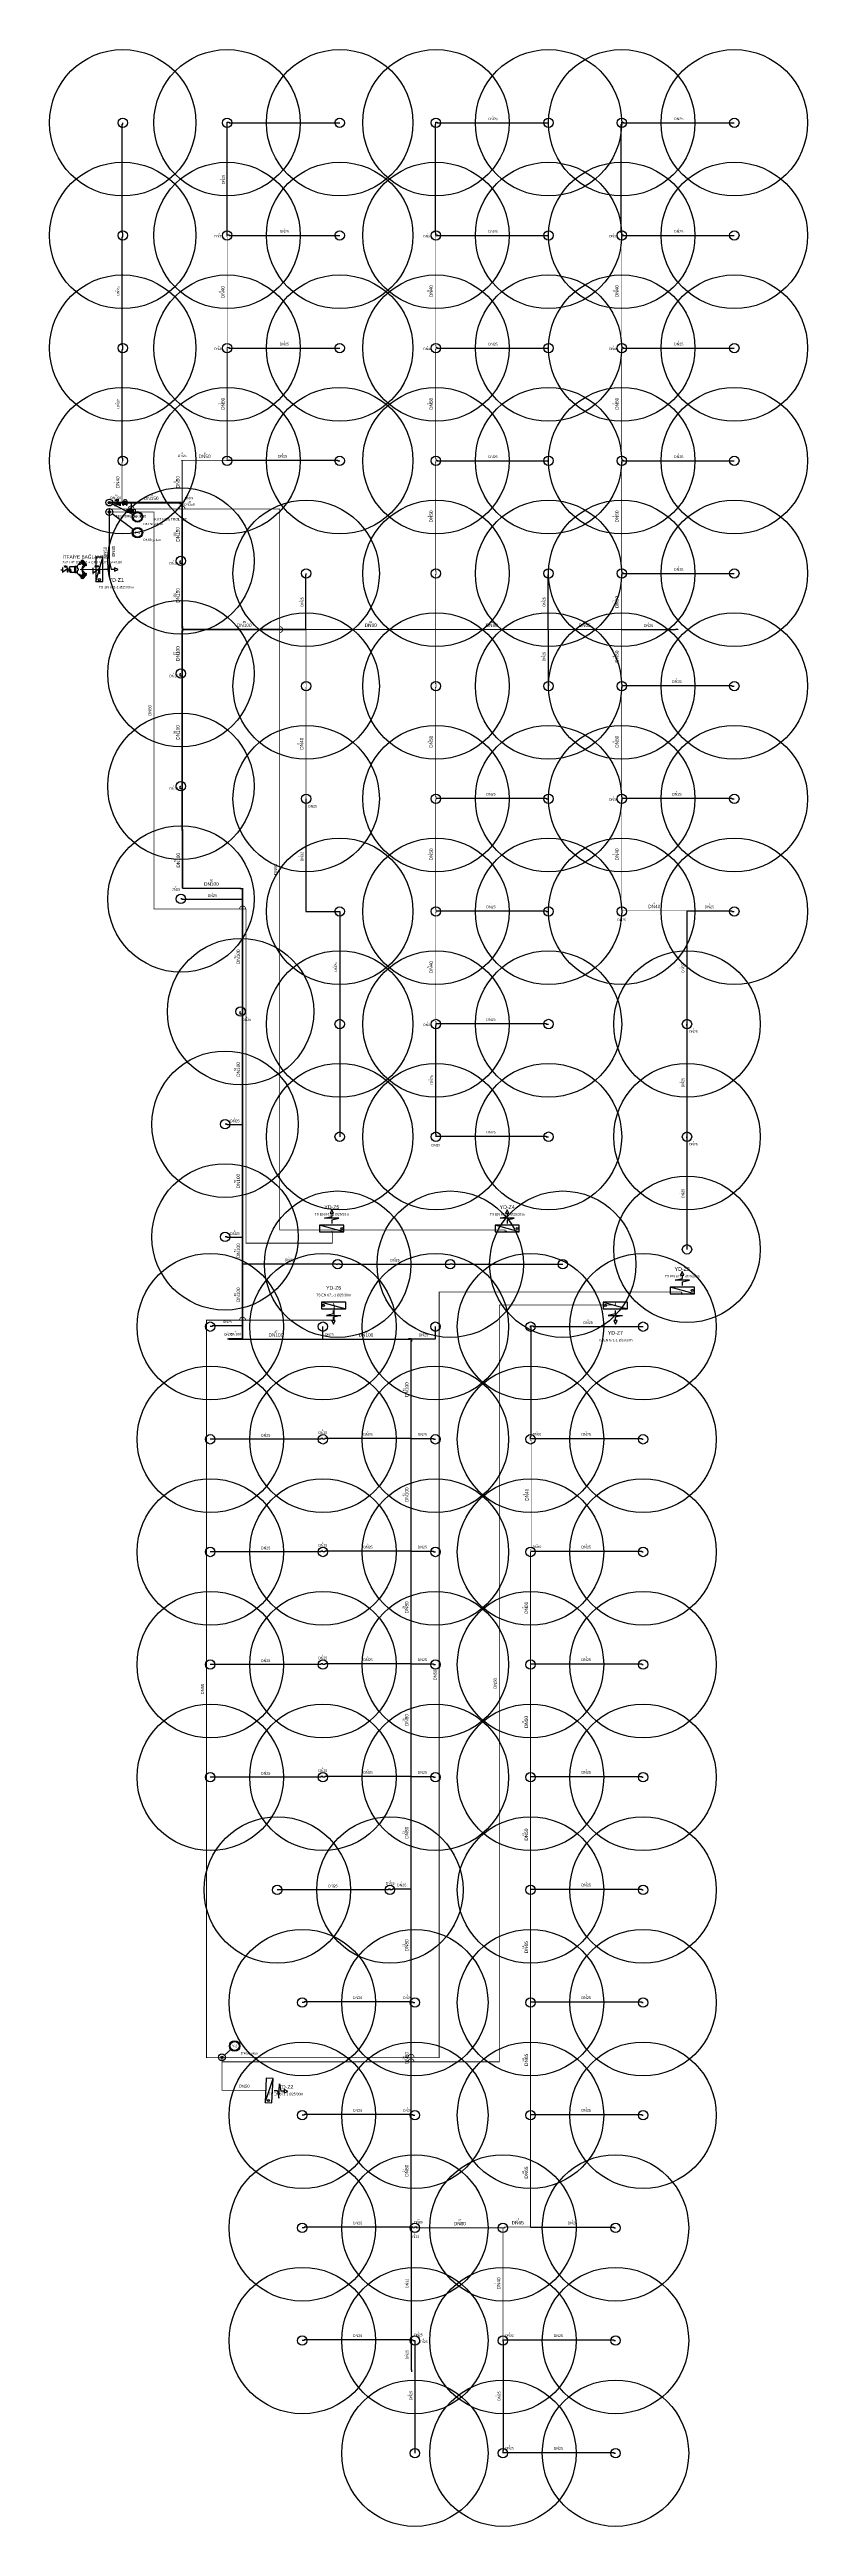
# Model space of a CAD drawing. Header units: centimetres. Extents: x 247996 to 314900, y -468471 to -440326.
# Drawn here: x 250247 to 252266, y -457471 to -450876 of the extents above; entities that cross this region are included whole.
import ezdxf
from ezdxf.enums import TextEntityAlignment as Align

# ---------------------------------------------------------------- set-up
doc = ezdxf.new("R2010")
doc.units = ezdxf.units.CM
for name, color, linetype in [('SCOTT-MTY-SPRINKLER', 15, 'Continuous'), ('SCOTT-MTY-SPRINKLER-BORU', 140, 'Continuous'), ('SCOTT-MTY-SPRINKLER-CAP', 141, 'Continuous'), ('SCOTT-MTY-SPRINKLER-KORUMA', 8, 'Continuous'), ('SCOTT-MTY-YANGIN-DOLAP', 1, 'Continuous'), ('SCOTT-MTY-YANGIN-DOLAP-BORU', 1, 'Continuous'), ('SCOTT-MTY-YANGIN-ITFAIYE', 1, 'Continuous'), ('SCOTT-MTY-YANGIN-KOLON', 6, 'Continuous'), ('SCOTT-MTY-YANGIN-VANA', 1, 'Continuous')]:
    doc.layers.add(name, color=color, linetype=linetype)
doc.styles.add('ROTAS', font='arial.ttf')

# ---------------------------------------------------------------- blocks, each defined once
blk = doc.blocks.new('ASL-SPR-UP')
blk.add_circle((0, 0), 12.5)
blk = doc.blocks.new('Y-KOLON')
blk.add_hatch(color=7).paths.add_polyline_path([(3, 0), (2.8, 1.1), (2.1, 2.1), (1.1, 2.8), (0, 3), (-1.1, 2.8), (-2.1, 2.1), (-2.8, 1.1), (-3, 0), (-2.8, -1.1), (-2.1, -2.1), (-1.1, -2.8), (0, -3), (1.1, -2.8), (2.1, -2.1), (2.8, -1.1)])
for radius in [9, 3]:
    blk.add_circle((0, 0), radius)
blk = doc.blocks.new('ASL-YD-PLAN')
for p, q in [((-21.2, 7.3), (0, 12.3)), ((21.2, 7.3), (-21.2, 7.3)), ((0, 32.8), (-5, 22)), ((-5, 22), (5, 22)), ((5, 22), (0, 32.8)), ((0, 22), (0, 12.3)), ((0, 2.3), (21.2, 7.3)), ((0, 2.3), (0, -7.8)), ((36, -32.8), (-36, -12.8)), ((30, -22.8), (30, -22.8))]:
    blk.add_line(p, q)
for points in [[(-36, -12.8), (-36, -32.8), (36, -32.8), (36, -12.8), (-36, -12.8)], [(36, -32.8), (-36, -12.8), (-36, -32.8), (36, -32.8)]]:
    blk.add_lwpolyline(points)
blk.add_circle((30, -22.8), 3.25)
blk = doc.blocks.new('ASL-IZL-KELEBEK')
for p, q in [((-4, -7), (-17, 2)), ((-17, -22), (-17, 2)), ((-15, 13), (-15, 23)), ((-15, 13), (-15, 23)), ((-15, 13), (-15, 23)), ((-15, 13), (-15, 23)), ((-15, 18), (-5, 18)), ((-15, 18), (-5, 18)), ((-15, 18), (-5, 18)), ((-15, 18), (-5, 18)), ((0, 11), (0, -10)), ((5, -7), (17, 2)), ((17, -22), (17, 2)), ((-17, -22), (-4, -14)), ((17, -22), (5, -14))]:
    blk.add_line(p, q)
for points in [[(-18, 5), (-20, 5), (-20, -25), (-18, -25), (-18, 5)], [(5, 25), (5, 11), (-5, 11), (-5, 25), (5, 25)], [(5, 25), (5, 11), (-5, 11), (-5, 25), (5, 25)], [(5, 25), (5, 11), (-5, 11), (-5, 25), (5, 25)], [(5, 25), (5, 11), (-5, 11), (-5, 25), (5, 25)], [(18, 5), (20, 5), (20, -25), (18, -25), (18, 5)]]:
    blk.add_lwpolyline(points)
blk.add_circle((0, -10), 5.68)
blk = doc.blocks.new('ASL-FS')
for p, q in [((-16, 8), (16, 8)), ((-16, -20), (-16, 2)), ((-16, 2), (16, -20)), ((-16, -20), (16, 2)), ((0, -9), (0, 8)), ((16, -20), (16, 2))]:
    blk.add_line(p, q)
blk.add_lwpolyline([(16, 8), (15, 11), (13, 14), (10, 17), (7, 18), (4, 20), (0, 20), (-4, 20), (-7, 18), (-10, 17), (-13, 14), (-15, 11), (-16, 8)])
blk = doc.blocks.new('ASL-TEST')
for p, q in [((-34, 5), (-32, 10)), ((-29, 10), (-26, 5)), ((-27, 0), (-21, 0)), ((-21, 10), (-7, -10)), ((-21, -10), (-7, 10)), ((-21, 10), (-7, -10)), ((-21, -10), (-7, 10)), ((-7, 0), (-6, 0)), ((-6, 8), (3, 4)), ((-6, -8), (-6, 8)), ((5, -6), (18, 6)), ((5, 6), (18, -6)), ((19, 4), (28, 8)), ((28, -8), (28, 8)), ((-34, -5), (-32, -10)), ((-29, -10), (-26, -5)), ((-6, -8), (3, -4)), ((19, -4), (28, -8))]:
    blk.add_line(p, q)
for points in [[(-44, -19), (-44, 19), (44, 19), (44, -19), (-44, -19)], [(-34, -5), (-34, 5)], [(-27, -2), (-27, 2), (-33, 2), (-33, -2), (-27, -2)], [(-32, 10), (-29, 10)], [(-26, -5), (-26, 5)], [(-21, -10), (-21, 10), (-7, 10), (-7, -10), (-21, -10)], [(-32, -10), (-29, -10)]]:
    blk.add_lwpolyline(points)
blk.add_circle((11, 0), 8.88)
blk = doc.blocks.new('ASL-ITFAIYE')
for p, q in [((-80, -17), (-80, 8)), ((-46, -17), (-46, 8)), ((-26, 21), (9, 21)), ((14, 24), (14, 24)), ((20, 23), (50, 53)), ((49, 39), (55, 44)), ((51, 54), (52, 54)), ((52, 54), (58, 60)), ((55, 66), (58, 69)), ((55, 66), (58, 62)), ((55, 56), (83, 27)), ((56, 57), (85, 29)), ((57, 63), (60, 67)), ((58, 69), (62, 65)), ((58, 60), (87, 32)), ((60, 44), (71, 33)), ((64, 65), (64, 66)), ((66, 23), (71, 28)), ((67, 10), (80, 23)), ((81, 25), (87, 31)), ((81, 24), (81, 25)), ((89, 31), (93, 28)), ((91, 30), (94, 33)), ((93, 37), (93, 37)), ((93, 35), (96, 31)), ((93, 28), (96, 31)), ((-96, -4), (-83, -4)), ((-43, -4), (-33, -4)), ((-26, -21), (9, -21)), ((14, -24), (14, -24)), ((20, -23), (50, -53)), ((49, -39), (55, -44)), ((51, -54), (52, -54)), ((52, -54), (58, -60)), ((55, -56), (83, -27)), ((55, -66), (58, -62)), ((56, -57), (85, -29)), ((57, -63), (60, -67)), ((58, -60), (87, -32)), ((58, -69), (62, -65)), ((60, -44), (71, -33)), ((64, -65), (64, -66)), ((66, -23), (71, -28)), ((67, -10), (80, -23)), ((81, -25), (81, -24)), ((81, -25), (87, -31)), ((89, -31), (93, -28)), ((91, -30), (94, -33)), ((93, -28), (96, -31)), ((93, -35), (96, -31)), ((93, -37), (93, -37))]:
    blk.add_line(p, q)
for points in [[(-81, 11), (-83, 11), (-83, -19), (-81, -19), (-81, 11)], [(-80, -17), (-46, 8)], [(-74, 21), (-61, 16), (-63, 20), (-48, 20), (-48, 22), (-63, 22), (-61, 26), (-74, 21)], [(-45, 11), (-43, 11), (-43, -19), (-45, -19), (-45, 11)], [(-26, 21), (-28, 19), (-30, 16), (-31, 13), (-31, 10), (-31, 7), (-30, 5), (-28, 2), (-26, 0)], [(9, -24), (9, 24), (14, 24), (14, -24), (9, -24)], [(14, 24), (15, 23), (16, 23), (16, 22), (17, 22), (18, 22), (19, 22), (19, 23), (20, 23)], [(46, 38), (42, 37), (38, 36), (34, 35), (31, 32), (28, 29), (26, 25), (25, 21), (25, 16), (25, 12), (27, 8)], [(27, -8), (29, -8), (30, -7), (32, -6), (33, -5), (34, -4), (35, -2), (35, -1), (35, 1), (35, 2), (34, 4), (33, 5), (32, 6), (30, 7), (29, 8), (27, 8)], [(46, 38), (47, 38), (48, 38), (49, 38), (49, 39)], [(51, 54), (51, 54), (50, 54), (50, 53), (50, 53)], [(52, 54), (52, 54), (52, 54), (52, 54), (52, 54)], [(60, 44), (60, 45), (59, 45), (58, 45), (57, 45), (56, 45), (56, 45), (55, 44)], [(58, 1), (58, 1), (58, 1), (57, 0), (57, 0), (57, 0), (58, -1), (58, -1), (58, -1)], [(58, 60), (59, 60), (59, 60), (59, 61), (59, 61), (59, 61), (59, 62), (58, 62)], [(58, 1), (61, 4), (63, 7), (65, 11), (65, 15), (65, 19)], [(62, 65), (62, 65), (62, 65), (63, 65), (63, 65), (63, 65), (64, 65), (64, 65)], [(64, 66), (93, 37), (96, 39), (67, 69), (64, 66)], [(66, 23), (65, 22), (65, 21), (65, 20), (65, 19)], [(67, 10), (67, 9), (66, 8), (66, 8), (66, 7)], [(66, 7), (66, 7), (66, 7), (66, 7), (66, 7)], [(66, -7), (67, -4), (68, -1), (68, 1), (67, 4), (66, 7)], [(71, 28), (72, 29), (72, 29), (72, 30), (72, 31), (72, 32), (72, 33), (71, 33)], [(80, 23), (81, 23), (81, 23), (81, 23), (81, 24)], [(81, 25), (81, 25), (81, 25), (81, 25), (81, 25)], [(89, 31), (89, 32), (89, 32), (88, 32), (88, 32), (88, 32), (87, 32), (87, 31)], [(93, 37), (92, 37), (92, 36), (92, 36), (92, 36), (92, 35), (92, 35), (93, 35)], [(-26, 0), (-28, -2), (-29, -5), (-30, -7), (-31, -10), (-30, -13), (-29, -16), (-28, -19), (-26, -21)], [(-25, 0), (-27, -2), (-29, -5), (-30, -8), (-30, -10), (-30, -13), (-29, -16), (-27, -18), (-25, -20)], [(-26, -21), (-24, -19), (-22, -18), (-21, -16), (-20, -14), (-19, -12), (-19, -9), (-20, -7), (-21, -5), (-22, -3), (-24, -1), (-26, 0)], [(20, -23), (19, -23), (19, -22), (18, -22), (17, -22), (16, -22), (16, -23), (15, -23), (14, -24)], [(27, -8), (25, -12), (25, -16), (25, -21), (26, -25), (28, -29), (31, -32), (34, -35), (38, -36), (42, -37), (46, -38)], [(49, -39), (49, -38), (48, -38), (47, -38), (46, -38)], [(50, -53), (50, -53), (50, -54), (51, -54), (51, -54)], [(52, -54), (52, -54), (52, -54), (52, -54), (52, -54)], [(55, -44), (56, -45), (56, -45), (57, -45), (58, -45), (59, -45), (60, -45), (60, -44)], [(65, -19), (65, -15), (65, -11), (63, -7), (61, -4), (58, -1)], [(58, -62), (59, -62), (59, -61), (59, -61), (59, -61), (59, -60), (59, -60), (58, -60)], [(64, -65), (64, -65), (63, -65), (63, -65), (63, -65), (62, -65), (62, -65), (62, -65)], [(64, -66), (93, -37), (96, -39), (67, -69), (64, -66)], [(65, -19), (65, -20), (65, -21), (65, -22), (66, -23)], [(65, -19), (65, -20), (65, -21), (65, -22), (66, -23)], [(66, -7), (66, -7), (66, -7), (66, -7), (66, -7)], [(66, -7), (66, -8), (66, -8), (67, -9), (67, -10)], [(71, -33), (72, -33), (72, -32), (72, -31), (72, -30), (72, -29), (72, -29), (71, -28)], [(81, -24), (81, -23), (81, -23), (81, -23), (80, -23)], [(81, -25), (81, -25), (81, -25), (81, -25), (81, -25)], [(87, -31), (87, -32), (88, -32), (88, -32), (88, -32), (89, -32), (89, -32), (89, -31)], [(93, -35), (92, -35), (92, -35), (92, -36), (92, -36), (92, -36), (92, -37), (93, -37)]]:
    blk.add_lwpolyline(points)
blk.add_circle((65, 0), 1.84)
blk = doc.blocks.new('ASL-CEK')
for p, q in [((-17, -20), (-17, 5)), ((17, -20), (17, 5))]:
    blk.add_line(p, q)
for points in [[(-18, 7), (-20, 7), (-20, -23), (-18, -23), (-18, 7)], [(-17, -20), (17, 5)], [(-11, 18), (2, 13), (0, 17), (15, 17), (15, 19), (0, 19), (2, 23), (-11, 18)], [(18, 7), (20, 7), (20, -23), (18, -23), (18, 7)]]:
    blk.add_lwpolyline(points)

msp = doc.modelspace()

# ---------------------------------------------------------------- linework, layer by layer
at = {"layer": 'SCOTT-MTY-SPRINKLER-BORU'}
for points in [[(250441.6, -451670.5), (250441.6, -451664), (250440, -451664), (250440, -451374), (250441.6, -451374), (250441.6, -451370.5), (250441.6, -451364), (250440, -451364), (250440, -451074), (250441.6, -451074), (250441.6, -451070.5)], [(250720, -451369), (250720, -451074), (250719.8, -451074), (250719.8, -451070.5), (250719.8, -451069), (250725, -451069), (250725, -451070.5), (251019.8, -451070.5)], [(251276.2, -451369), (251276.2, -451364), (251275, -451364), (251275, -451074), (251276.2, -451074), (251276.2, -451070.5), (251276.2, -451069), (251280, -451069), (251280, -451070.5), (251576.2, -451070.5)], [(251771.4, -451369), (251771.4, -451364), (251770, -451364), (251770, -451074), (251771.4, -451074), (251771.4, -451070.5), (251771.4, -451069), (251775, -451069), (251775, -451070.5), (252071.4, -451070.5)], [(250719.8, -451370.5), (250719.8, -451369), (250720, -451369)], [(250720, -451369), (250725, -451369), (250725, -451370.5), (251019.8, -451370.5)], [(251276.2, -451370.5), (251276.2, -451369)], [(251276.2, -451369), (251280, -451369), (251280, -451370.5), (251576.2, -451370.5)], [(251771.4, -451370.5), (251771.4, -451369)], [(251771.4, -451369), (251775, -451369), (251775, -451370.5), (252071.4, -451370.5)], [(250441.6, -451970.5), (250441.6, -451964), (250440, -451964), (250440, -451674), (250441.6, -451674), (250441.6, -451670.5)], [(250720, -451669), (250725, -451669), (250725, -451670.5), (251019.8, -451670.5)], [(251276.2, -451669), (251280, -451669), (251280, -451670.5), (251576.2, -451670.5)], [(251771.4, -451669), (251775, -451669), (251775, -451670.5), (252071.4, -451670.5)], [(250600, -451970.5), (250600, -451969)], [(250719.8, -451969), (251015, -451969), (251015, -451970.5), (251019.8, -451970.5)], [(251276.2, -451969), (251280, -451969), (251280, -451970.5), (251576.2, -451970.5)], [(251771.4, -451969), (251775, -451969), (251775, -451970.5), (252071.4, -451970.5)], [(250464, -452082), (250464, -452104)], [(250464, -452089), (250464, -452109)], [(250601, -452084), (250601, -452082)], [(250600, -452244), (250595, -452244), (250595, -452237.4), (250596.7, -452237.4)], [(250930, -452420), (250930, -452419), (250930, -452274), (250930.5, -452274), (250930.5, -452270.5)], [(251575, -452420), (251575, -452419), (251575, -452274), (251576.2, -452274), (251576.2, -452270.5)], [(251771.4, -452269), (251775, -452269), (251775, -452270.5), (252071.4, -452270.5)], [(251575, -452420), (251575, -452564), (251576.2, -452564), (251576.2, -452570.5)], [(251770, -452420), (251915, -452420), (251915, -452419), (251921, -452419), (251921, -452420)], [(250600, -452544), (250595, -452544), (250595, -452537.4), (250596.7, -452537.4)], [(251771.4, -452569), (252065, -452569), (252065, -452570.5), (252071.4, -452570.5)], [(250600, -452844), (250595, -452844), (250595, -452837.4), (250596.7, -452837.4)], [(250930, -452874), (250930.5, -452874), (250930.5, -452870.5)], [(251276.2, -452869), (251570, -452869), (251570, -452870.5), (251576.2, -452870.5)], [(251771.4, -452869), (252065, -452869), (252065, -452870.5), (252071.4, -452870.5)], [(250930, -452874), (250930, -452879), (250930, -453170.5), (251019.8, -453170.5)], [(250601, -453109), (250600, -453109)], [(250761, -453139), (250600, -453139), (250600, -453137.4), (250596.7, -453137.4)], [(251019.8, -453170.5), (251019.8, -453174), (251020, -453174), (251020, -453464), (251019.8, -453464), (251019.8, -453469), (251019.8, -453470.5), (251019.8, -453474), (251020, -453474), (251020, -453764), (251019.8, -453764), (251019.8, -453770.5)], [(251276.2, -453169), (251570, -453169), (251570, -453170.5), (251576.2, -453170.5)], [(251771.4, -453169), (251771.4, -453170.5)], [(251945, -453169), (251945, -453474)], [(251945, -453169), (252065, -453169), (252065, -453170.5), (252071.4, -453170.5)], [(250761, -453444), (250755, -453444), (250755, -453437.4), (250755.7, -453437.4)], [(251276.2, -453470.5), (251276.2, -453474), (251275, -453474), (251275, -453764), (251276.2, -453764), (251276.2, -453769)], [(251276.2, -453469), (251570, -453469), (251570, -453470.5), (251576.2, -453470.5)], [(251276.2, -453469), (251276.2, -453470.5)], [(251945, -453474), (251945.3, -453474), (251945.3, -453470.5)], [(251945, -453474), (251945, -453479), (251945, -453774)], [(250761, -453739), (250720, -453739), (250720, -453737.4), (250714.4, -453737.4)], [(251276.2, -453769), (251570, -453769), (251570, -453770.5), (251576.2, -453770.5)], [(251276.2, -453769), (251276.2, -453770.5)], [(251945, -453774), (251945.3, -453774), (251945.3, -453770.5)], [(251945, -453774), (251945, -453779), (251945, -454064), (251945.3, -454064), (251945.3, -454070.5)], [(250761, -454039), (250720, -454039), (250720, -454037.4), (250714.4, -454037.4)], [(250761, -454109), (251010, -454109), (251010, -454110.1), (251014.4, -454110.1)], [(251014.4, -454110.1), (251014.4, -454109), (251020, -454109), (251020, -454110.1), (251314.4, -454110.1), (251314.4, -454109), (251320, -454109), (251320, -454110.1), (251614.4, -454110.1)], [(250761, -454274), (250680, -454274), (250680, -454276.4), (250675, -454276.4)], [(250725, -454310), (250721, -454310)], [(250975, -454310), (250975, -454279), (250975, -454276.4)], [(251211, -454309), (251275, -454309), (251275, -454279), (251275, -454276.4)], [(251528.3, -454574), (251528.3, -454569), (251530, -454569), (251530, -454279), (251528.3, -454279), (251528.3, -454276.4), (251528.3, -454274), (251535, -454274), (251535, -454276.4), (251828.3, -454276.4)], [(250975, -454576.4), (250975, -454574), (250970, -454574), (250970, -454576.4), (250675, -454576.4)], [(251210, -454574), (250980, -454574), (250980, -454576.4), (250975, -454576.4)], [(250975, -454576.4), (250975, -454576.4)], [(251210, -454574), (251270, -454574), (251270, -454576.4), (251275, -454576.4)], [(251528.3, -454576.4), (251528.3, -454574)], [(251528.3, -454574), (251825, -454574), (251825, -454576.4), (251828.3, -454576.4)], [(250975, -454876.4), (250975, -454874), (250970, -454874), (250970, -454876.4), (250675, -454876.4)], [(251210, -454874), (250980, -454874), (250980, -454876.4), (250975, -454876.4)], [(250975, -454876.4), (250975, -454876.4)], [(251210, -454874), (251270, -454874), (251270, -454876.4), (251275, -454876.4)], [(251528.3, -454874), (251825, -454874), (251825, -454876.4), (251828.3, -454876.4)], [(250975, -455176.4), (250975, -455174), (250970, -455174), (250970, -455176.4), (250675, -455176.4)], [(251210, -455174), (250980, -455174), (250980, -455176.4), (250975, -455176.4)], [(250975, -455176.4), (250975, -455176.4)], [(251210, -455174), (251270, -455174), (251270, -455176.4), (251275, -455176.4)], [(251528.3, -455174), (251825, -455174), (251825, -455176.4), (251828.3, -455176.4)], [(250975, -455476.4), (250975, -455474), (250970, -455474), (250970, -455476.4), (250675, -455476.4)], [(251210, -455474), (250980, -455474), (250980, -455476.4), (250975, -455476.4)], [(250975, -455476.4), (250975, -455476.4)], [(251210, -455474), (251270, -455474), (251270, -455476.4), (251275, -455476.4)], [(251528.3, -455474), (251825, -455474), (251825, -455476.4), (251828.3, -455476.4)], [(251155, -455776.4), (251155, -455774), (251150, -455774), (251150, -455776.4), (250853.6, -455776.4)], [(251210, -455774), (251160, -455774), (251160, -455776.4), (251155, -455776.4)], [(251528.3, -455774), (251825, -455774), (251825, -455776.4), (251828.3, -455776.4)], [(251155, -455776.4), (251153.6, -455776.4)], [(251210, -456074), (250925, -456074), (250925, -456076.4), (250920.1, -456076.4)], [(251210, -456074), (251215, -456074), (251215, -456076.4), (251220.1, -456076.4)], [(251528.3, -456074), (251825, -456074), (251825, -456076.4), (251828.3, -456076.4)], [(251210, -456374), (250925, -456374), (250925, -456376.4), (250920.1, -456376.4)], [(251210, -456374), (251215, -456374), (251215, -456376.4), (251220.1, -456376.4)], [(251528.3, -456374), (251825, -456374), (251825, -456376.4), (251828.3, -456376.4)], [(251210, -456674), (250925, -456674), (250925, -456676.4), (250920.1, -456676.4)], [(251210, -456674), (251210, -456974)], [(251220, -456676.4), (251220.1, -456676.4)], [(251528.3, -456674), (251530, -456674), (251750, -456674), (251750, -456676.4), (251754.8, -456676.4)], [(251210, -456974), (250925, -456974), (250925, -456976.4), (250920.1, -456976.4)], [(251210, -456974), (251215, -456974), (251215, -456976.4), (251220, -456976.4)], [(251210, -456974), (251210, -457054), (251211, -457054), (251211, -457060)], [(251220, -456976.4), (251220, -457269), (251220.1, -457269), (251220.1, -457276.4)], [(251220, -456976.4), (251220.1, -456976.4)], [(251454.8, -456974), (251750, -456974), (251750, -456976.4), (251754.8, -456976.4)], [(251454.8, -456974), (251454.8, -456976.4)], [(251454.8, -456976.4), (251454.8, -456979), (251455, -456979), (251455, -457269), (251454.8, -457269), (251454.8, -457274)], [(251454.8, -457274), (251750, -457274), (251750, -457276.4), (251754.8, -457276.4)], [(251454.8, -457274), (251454.8, -457276.4)]]:
    msp.add_lwpolyline(points, dxfattribs=at)
for points, const_width in [([(250720, -451669), (250720, -451374), (250719.8, -451374), (250719.8, -451370.5)], 1.5), ([(251276.2, -451669), (251276.2, -451664), (251275, -451664), (251275, -451374), (251276.2, -451374), (251276.2, -451370.5)], 1.5), ([(251771.4, -451669), (251771.4, -451664), (251770, -451664), (251770, -451374), (251771.4, -451374), (251771.4, -451370.5)], 1.5), ([(250719.8, -451969), (250719.8, -451964), (250720, -451964), (250720, -451674), (250719.8, -451674), (250719.8, -451670.5)], 2), ([(250719.8, -451670.5), (250719.8, -451669), (250720, -451669)], 1.5), ([(251276.2, -451969), (251276.2, -451964), (251275, -451964), (251275, -451674), (251276.2, -451674), (251276.2, -451670.5)], 2), ([(251276.2, -451670.5), (251276.2, -451669)], 1.5), ([(251771.4, -451969), (251771.4, -451964), (251770, -451964), (251770, -451674), (251771.4, -451674), (251771.4, -451670.5)], 2), ([(251771.4, -451670.5), (251771.4, -451669)], 1.5), ([(250440, -452082), (250440, -451974), (250441.6, -451974), (250441.6, -451970.5)], 1.5), ([(250600, -451970.5), (250719.8, -451970.5), (250719.8, -451969)], 2), ([(250600, -452084), (250600, -451970.5)], 2), ([(251275, -452420), (251275, -452419), (251275, -452274), (251276.2, -452274), (251276.2, -452270.5), (251276.2, -452264), (251275, -452264), (251275, -451974), (251276.2, -451974), (251276.2, -451970.5), (251276.2, -451969)], 2), ([(251771.4, -452269), (251771.4, -452264), (251770, -452264), (251770, -451974), (251771.4, -451974), (251771.4, -451970.5), (251771.4, -451969)], 2), ([(250406, -452082), (250440, -452082)], 5), ([(250440, -452082), (250595, -452082), (250595, -452084), (250600, -452084)], 5), ([(250600, -452084), (250601, -452084)], 5), ([(250601, -452084), (250601, -452089), (250600, -452089), (250600, -452244)], 5), ([(250600, -452089), (250600, -452109)], 5), ([(250600, -452244), (250600, -452414), (250601, -452414), (250601, -452420)], 5), ([(251770, -452420), (251770, -452419), (251770, -452274), (251771.4, -452274), (251771.4, -452270.5), (251771.4, -452269)], 2), ([(250601, -452420), (250601, -452424), (250600, -452424), (250600, -452544)], 4), ([(250601, -452420), (250930, -452420)], 4), ([(250850, -452420), (250870, -452420)], 4), ([(250930, -452420), (251275, -452420)], 3), ([(250930, -452420), (250930, -452564), (250930.5, -452564), (250930.5, -452569), (250930.5, -452570.5), (250930.5, -452574), (250930, -452574), (250930, -452874)], 1.5), ([(251275, -452420), (251575, -452420)], 3), ([(251275, -452420), (251275, -452564), (251276.2, -452564), (251276.2, -452569), (251276.2, -452570.5), (251276.2, -452574), (251275, -452574), (251275, -452864), (251276.2, -452864), (251276.2, -452869)], 2), ([(251575, -452420), (251770, -452420)], 2.5), ([(251770, -452420), (251770, -452564), (251771.4, -452564), (251771.4, -452569)], 2), ([(250600, -452544), (250600, -452844)], 4), ([(251771.4, -452569), (251771.4, -452570.5), (251771.4, -452574), (251770, -452574), (251770, -452864), (251771.4, -452864), (251771.4, -452869)], 2), ([(250600, -452844), (250600, -452954), (250601, -452954), (250601, -452960), (250601, -453109)], 4), ([(251276.2, -452869), (251276.2, -452870.5), (251276.2, -452874), (251275, -452874), (251275, -453164), (251276.2, -453164), (251276.2, -453169)], 2), ([(251771.4, -452870.5), (251771.4, -452874), (251770, -452874), (251770, -453164), (251771.4, -453164), (251771.4, -453169)], 1.5), ([(251771.4, -452869), (251771.4, -452870.5)], 2), ([(250601, -453109), (250755, -453109), (250755, -453110), (250761, -453110), (250761, -453139)], 4), ([(250761, -453139), (250761, -453444)], 4), ([(250761, -453154), (250761, -453174)], 4), ([(251276.2, -453169), (251276.2, -453170.5), (251276.2, -453174), (251275, -453174), (251275, -453464), (251276.2, -453464), (251276.2, -453469)], 1.5), ([(251771.4, -453169), (251945, -453169)], 1.5), ([(250761, -453444), (250761, -453739)], 4), ([(250761, -453739), (250761, -454039)], 4), ([(250761, -454039), (250761, -454109)], 4), ([(250761, -454109), (250761, -454274)], 4), ([(250761, -454249), (250761, -454269)], 4), ([(250761, -454274), (250761, -454309), (250725, -454309), (250725, -454310)], 4), ([(250725, -454310), (250975, -454310)], 4), ([(250975, -454310), (251205, -454310), (251205, -454309), (251210, -454309), (251211, -454309)], 4), ([(251211, -454309), (251211, -454310), (251211, -454314), (251210, -454314), (251210, -454574)], 4), ([(251210, -454574), (251210, -454874)], 4), ([(251528.3, -454874), (251528.3, -454869), (251530, -454869), (251530, -454579), (251528.3, -454579), (251528.3, -454576.4)], 1.5), ([(251210, -454874), (251210, -455174)], 3), ([(251528.3, -455174), (251528.3, -454876.4)], 2), ([(251528.3, -454876.4), (251528.3, -454874)], 1.5), ([(251210, -455174), (251210, -455474)], 3), ([(251528.3, -455474), (251528.3, -455184), (251528.3, -455176.4), (251528.3, -455174)], 2), ([(251210, -455474), (251210, -455774)], 3), ([(251528.3, -455774), (251528.3, -455484), (251528.3, -455476.4), (251528.3, -455474)], 2), ([(251210, -455774), (251210, -456074)], 3), ([(251528.3, -456074), (251528.3, -455784), (251528.3, -455776.4), (251528.3, -455774)], 2.5), ([(251210, -456074), (251210, -456374)], 3), ([(251528.3, -456374), (251528.3, -456084), (251528.3, -456076.4), (251528.3, -456074)], 2.5), ([(251210, -456212), (251210, -456232)], 3), ([(251210, -456224), (251210, -456244)], 3), ([(251210, -456374), (251210, -456674)], 3), ([(251528.3, -456674), (251528.3, -456384), (251528.3, -456376.4), (251528.3, -456374)], 2.5), ([(251210, -456674), (251215, -456674), (251215, -456676.4), (251220, -456676.4)], 3), ([(251220, -456676.4), (251220, -456674), (251225, -456674), (251225, -456676.4), (251454.8, -456676.4)], 3), ([(251454.8, -456676.4), (251460, -456676.4), (251460, -456674), (251528.3, -456674)], 2.5), ([(251454.8, -456676.4), (251454.8, -456679), (251455, -456679), (251455, -456969), (251454.8, -456969), (251454.8, -456974)], 1.5)]:
    msp.add_lwpolyline(points, dxfattribs=dict(at, const_width=const_width))
at = {"layer": 'SCOTT-MTY-SPRINKLER-KORUMA'}
for centre in [(250441.6, -451070.5), (250719.8, -451070.5), (251019.8, -451070.5), (251276.3, -451070.5), (251576.3, -451070.5), (251771.4, -451070.5), (252071.4, -451070.5), (250441.6, -451370.5), (250719.8, -451370.5), (251019.8, -451370.5), (251276.3, -451370.5), (251576.3, -451370.5), (251771.4, -451370.5), (252071.4, -451370.5), (250441.6, -451670.5), (250719.8, -451670.5), (251019.8, -451670.5), (251276.3, -451670.5), (251576.3, -451670.5), (251771.4, -451670.5), (252071.4, -451670.5), (250441.6, -451970.5), (250719.8, -451970.5), (251019.8, -451970.5), (251276.3, -451970.5), (251576.3, -451970.5), (251771.4, -451970.5), (252071.4, -451970.5), (250596.7, -452237.4), (250930.5, -452270.5), (251276.3, -452270.5), (251576.3, -452270.5), (251771.4, -452270.5), (252071.4, -452270.5), (250596.7, -452537.4), (250930.5, -452570.5), (251276.3, -452570.5), (251576.3, -452570.5), (251771.4, -452570.5), (252071.4, -452570.5), (250596.7, -452837.4), (250930.5, -452870.5), (251276.3, -452870.5), (251576.3, -452870.5), (251771.4, -452870.5), (252071.4, -452870.5), (250596.7, -453137.4), (251019.8, -453170.5), (251276.3, -453170.5), (251576.3, -453170.5), (251771.4, -453170.5), (252071.4, -453170.5), (250755.7, -453437.4), (251019.8, -453470.5), (251276.3, -453470.5), (251576.3, -453470.5), (251945.3, -453470.5), (250714.4, -453737.4), (251019.8, -453770.5), (251276.3, -453770.5), (251576.3, -453770.5), (251945.3, -453770.5), (250714.4, -454037.4), (251014.4, -454110.1), (251314.4, -454110.1), (251614.4, -454110.1), (251945.3, -454070.5), (250675, -454276.4), (250975, -454276.4), (251275, -454276.4), (251528.3, -454276.4), (251828.3, -454276.4), (250675, -454576.4), (250975, -454576.4), (251275, -454576.4), (251528.3, -454576.4), (251828.3, -454576.4), (250675, -454876.4), (250975, -454876.4), (251275, -454876.4), (251528.3, -454876.4), (251828.3, -454876.4), (250675, -455176.4), (250975, -455176.4), (251275, -455176.4), (251528.3, -455176.4), (251828.3, -455176.4), (250675, -455476.4), (250975, -455476.4), (251275, -455476.4), (251528.3, -455476.4), (251828.3, -455476.4), (250853.6, -455776.4), (251153.6, -455776.4), (251528.3, -455776.4), (251828.3, -455776.4), (250920.1, -456076.4), (251220.1, -456076.4), (251528.3, -456076.4), (251828.3, -456076.4), (250920.1, -456376.4), (251220.1, -456376.4), (251528.3, -456376.4), (251828.3, -456376.4), (250920.1, -456676.4), (251220.1, -456676.4), (251454.8, -456676.4), (251754.8, -456676.4), (250920.1, -456976.4), (251220.1, -456976.4), (251454.8, -456976.4), (251754.8, -456976.4), (251220.1, -457276.4), (251454.8, -457276.4), (251754.8, -457276.4)]:
    msp.add_circle(centre, 195, dxfattribs=at)
at = {"layer": 'SCOTT-MTY-YANGIN-DOLAP-BORU', "const_width": 2}
for points in [[(250406, -452107), (250406, -452260), (250372.9, -452260)], [(250406, -452107), (250406, -452099), (250405, -452099), (250860, -452099), (250860, -454019), (251460, -454019), (251460, -454021.4), (251466.1, -454021.4)], [(250406, -452107), (250525, -452107), (250525, -453164), (250770, -453164), (250770, -454054), (251000, -454054), (251000, -454024), (250998.8, -454024), (250998.8, -454021.4)], [(250456, -452099), (250456.3, -452096.9), (250457.1, -452095), (250458.3, -452093.3), (250460, -452092.1), (250461.9, -452091.3), (250464, -452091), (250466.1, -452091.3), (250468, -452092.1), (250469.7, -452093.3), (250470.9, -452095), (250471.7, -452096.9), (250472, -452099)], [(250592, -452099), (250592.3, -452096.9), (250593.1, -452095), (250594.3, -452093.3), (250596, -452092.1), (250597.9, -452091.3), (250600, -452091), (250602.1, -452091.3), (250604, -452092.1), (250605.7, -452093.3), (250606.9, -452095), (250607.7, -452096.9), (250608, -452099)], [(250860, -452412), (250862.1, -452412.3), (250864, -452413.1), (250865.7, -452414.3), (250866.9, -452416), (250867.7, -452417.9), (250868, -452420), (250867.7, -452422.1), (250866.9, -452424), (250865.7, -452425.7), (250864, -452426.9), (250862.1, -452427.7), (250860, -452428)], [(250753, -453164), (250753.3, -453161.9), (250754.1, -453160), (250755.3, -453158.3), (250757, -453157.1), (250758.9, -453156.3), (250761, -453156), (250763.1, -453156.3), (250765, -453157.1), (250766.7, -453158.3), (250767.9, -453160), (250768.7, -453161.9), (250769, -453164)], [(250706, -456222), (251285, -456222), (251285, -456224), (251285, -454184), (251930, -454184), (251930, -454186.4), (251932.5, -454186.4)], [(250706, -456222), (250665, -456222), (250665, -456224), (250665, -454259), (251005, -454259), (251005, -454219), (251003.5, -454219), (251003.5, -454213.4)], [(250706, -456222), (250706, -456234), (250705, -456234), (251445, -456234), (251445, -454219), (251755, -454219), (251755, -454213.4), (251754.6, -454213.4)], [(250753, -454259), (250753.3, -454256.9), (250754.1, -454255), (250755.3, -454253.3), (250757, -454252.1), (250758.9, -454251.3), (250761, -454251), (250763.1, -454251.3), (250765, -454252.1), (250766.7, -454253.3), (250767.9, -454255), (250768.7, -454256.9), (250769, -454259)], [(250706, -456222), (250706, -456310), (250825, -456310)], [(251202, -456222), (251202.3, -456219.9), (251203.1, -456218), (251204.3, -456216.3), (251206, -456215.1), (251207.9, -456214.3), (251210, -456214), (251212.1, -456214.3), (251214, -456215.1), (251215.7, -456216.3), (251216.9, -456218), (251217.7, -456219.9), (251218, -456222)], [(251202, -456234), (251202.3, -456231.9), (251203.1, -456230), (251204.3, -456228.3), (251206, -456227.1), (251207.9, -456226.3), (251210, -456226), (251212.1, -456226.3), (251214, -456227.1), (251215.7, -456228.3), (251216.9, -456230), (251217.7, -456231.9), (251218, -456234)]]:
    msp.add_lwpolyline(points, dxfattribs=at)
at = {"layer": 'SCOTT-MTY-YANGIN-ITFAIYE', "const_width": 3}
msp.add_lwpolyline([(250328, -452260), (250406, -452260), (250406, -452098)], dxfattribs=at)
at = {"layer": 'SCOTT-MTY-YANGIN-KOLON'}
for p, q in [((250469.7, -452153.7), (250413.3, -452112.3)), ((250468.5, -452113.7), (250414, -452086.1)), ((250729.5, -456201.3), (250712.7, -456216))]:
    msp.add_line(p, q, dxfattribs=at)
for centre, radius in [((250481, -452120), 14), ((250481, -452120), 12), ((250481, -452162), 14), ((250481, -452162), 12), ((250740, -456192), 14), ((250740, -456192), 12)]:
    msp.add_circle(centre, radius, dxfattribs=at)

# ---------------------------------------------------------------- block references
at = {"layer": 'SCOTT-MTY-SPRINKLER'}
for p in [(250441.6, -451070.5), (250719.8, -451070.5), (251019.8, -451070.5), (251276.3, -451070.5), (251576.3, -451070.5), (251771.4, -451070.5), (252071.4, -451070.5), (250441.6, -451370.5), (250719.8, -451370.5), (251019.8, -451370.5), (251276.3, -451370.5), (251576.3, -451370.5), (251771.4, -451370.5), (252071.4, -451370.5), (250441.6, -451670.5), (250719.8, -451670.5), (251019.8, -451670.5), (251276.3, -451670.5), (251576.3, -451670.5), (251771.4, -451670.5), (252071.4, -451670.5), (250441.6, -451970.5), (250719.8, -451970.5), (251019.8, -451970.5), (251276.3, -451970.5), (251576.3, -451970.5), (251771.4, -451970.5), (252071.4, -451970.5), (250596.7, -452237.4), (250930.5, -452270.5), (251276.3, -452270.5), (251576.3, -452270.5), (251771.4, -452270.5), (252071.4, -452270.5), (250596.7, -452537.4), (250930.5, -452570.5), (251276.3, -452570.5), (251576.3, -452570.5), (251771.4, -452570.5), (252071.4, -452570.5), (250596.7, -452837.4), (250930.5, -452870.5), (251276.3, -452870.5), (251576.3, -452870.5), (251771.4, -452870.5), (252071.4, -452870.5), (250596.7, -453137.4), (251019.8, -453170.5), (251276.3, -453170.5), (251576.3, -453170.5), (251771.4, -453170.5), (252071.4, -453170.5), (250755.7, -453437.4), (251019.8, -453470.5), (251276.3, -453470.5), (251576.3, -453470.5), (251945.3, -453470.5), (250714.4, -453737.4), (251019.8, -453770.5), (251276.3, -453770.5), (251576.3, -453770.5), (251945.3, -453770.5), (250714.4, -454037.4), (251945.3, -454070.5), (251014.4, -454110.1), (251314.4, -454110.1), (251614.4, -454110.1), (250675, -454276.4), (250975, -454276.4), (251275, -454276.4), (251528.3, -454276.4), (251828.3, -454276.4), (250675, -454576.4), (250975, -454576.4), (251275, -454576.4), (251528.3, -454576.4), (251828.3, -454576.4), (250675, -454876.4), (250975, -454876.4), (251275, -454876.4), (251528.3, -454876.4), (251828.3, -454876.4), (250675, -455176.4), (250975, -455176.4), (251275, -455176.4), (251528.3, -455176.4), (251828.3, -455176.4), (250675, -455476.4), (250975, -455476.4), (251275, -455476.4), (251528.3, -455476.4), (251828.3, -455476.4), (250853.6, -455776.4), (251153.6, -455776.4), (251528.3, -455776.4), (251828.3, -455776.4), (250920.1, -456076.4), (251220.1, -456076.4), (251528.3, -456076.4), (251828.3, -456076.4), (250920.1, -456376.4), (251220.1, -456376.4), (251528.3, -456376.4), (251828.3, -456376.4), (250920.1, -456676.4), (251220.1, -456676.4), (251454.8, -456676.4), (251754.8, -456676.4), (250920.1, -456976.4), (251220.1, -456976.4), (251454.8, -456976.4), (251754.8, -456976.4), (251220.1, -457276.4), (251454.8, -457276.4), (251754.8, -457276.4)]:
    msp.add_blockref('ASL-SPR-UP', p, dxfattribs=at)
at = {"layer": 'SCOTT-MTY-YANGIN-DOLAP', "xscale": 0.9, "yscale": 0.9}
for p, rotation in [((250399.9, -452260), -90), ((250998.8, -453994.4), 1.452464489614906e-10), ((251932.5, -454159.4), -3.286547579933027e-11), ((251003.5, -454240.4), 180), ((251754.6, -454240.4), 180), ((250852, -456311.3), -92.90218075733016)]:
    msp.add_blockref('ASL-YD-PLAN', p, dxfattribs=dict(at, rotation=rotation))
msp.add_blockref('ASL-YD-PLAN', (251466.1, -453994.4), dxfattribs=at)
at = {"layer": 'SCOTT-MTY-YANGIN-ITFAIYE', "xscale": 0.36, "yscale": 0.36}
msp.add_blockref('ASL-ITFAIYE', (250311, -452260), dxfattribs=at)
at = {"layer": 'SCOTT-MTY-YANGIN-KOLON'}
for p in [(250406, -452082), (250406, -452107), (250706, -456222)]:
    msp.add_blockref('Y-KOLON', p, dxfattribs=at)
at = {"layer": 'SCOTT-MTY-YANGIN-VANA'}
for name, p, xscale, yscale in [('ASL-IZL-KELEBEK', (250428, -452082), 0.36, 0.36), ('ASL-FS', (250448, -452082), 0.36, 0.36), ('ASL-TEST', (250464, -452104), 0.24, 0.24), ('ASL-CEK', (250371, -452260), 0.45, 0.45)]:
    msp.add_blockref(name, p, dxfattribs=dict(at, xscale=xscale, yscale=yscale))

# ---------------------------------------------------------------- texts
at = {"layer": 'SCOTT-MTY-SPRINKLER-CAP', "style": 'ROTAS', "width": 0.8}
for s, height, p in [('DN25', 7, (251428.1, -451060)), ('2', 4.2, (251428.1, -451053.3)), ('DN25', 7, (251923.2, -451060)), ('2', 4.2, (251923.2, -451053.3)), ('DN25', 7, (250872.4, -451360)), ('1', 4.2, (250872.4, -451353.3)), ('DN25', 7, (251428.1, -451360)), ('1', 4.2, (251428.1, -451353.3)), ('DN25', 7, (251923.2, -451360)), ('1', 4.2, (251923.2, -451353.3)), ('DN32', 6.5, (250697.7, -451372.7)), ('3', 3.9, (250697.7, -451365.8)), ('DN32', 6.5, (251254.1, -451372.7)), ('3', 3.9, (251254.1, -451365.8)), ('DN32', 6.5, (251749.2, -451372.7)), ('3', 3.9, (251749.2, -451365.8)), ('DN40', 6.5, (250697.7, -451672.7)), ('5', 3.9, (250697.7, -451665.8)), ('DN25', 7, (250872.4, -451660)), ('1', 4.2, (250872.4, -451653.3)), ('DN40', 6.5, (251254.1, -451672.7)), ('5', 3.9, (251254.1, -451665.8)), ('DN25', 7, (251428.1, -451660)), ('1', 4.2, (251428.1, -451653.3)), ('DN40', 6.5, (251749.2, -451672.7)), ('5', 3.9, (251749.2, -451665.8)), ('DN25', 7, (251923.2, -451660)), ('1', 4.2, (251923.2, -451653.3)), ('0', 3.9, (250600, -451950.3)), ('8', 5.4, (250659.9, -451950.5)), ('1', 4.2, (250867.4, -451951.8)), ('DN25', 6.5, (250600, -451957.2)), ('DN50', 9, (250659.9, -451959)), ('DN25', 7, (250867.4, -451958.5)), ('DN25', 7, (251428.1, -451960)), ('1', 4.2, (251428.1, -451953.3)), ('DN25', 7, (251923.2, -451960)), ('1', 4.2, (251923.2, -451953.3)), ('DN150', 6.5, (250423, -452069.4)), ('115', 3.9, (250423, -452062.6)), ('DN150', 9, (250517.5, -452070.5)), ('111', 5.4, (250517.5, -452062)), ('DN25', 6.5, (250618.1, -452070.4)), ('103', 3.9, (250619.4, -452080.1)), ('0', 3.9, (250618.1, -452063.6)), ('DN150', 6.5, (250619.4, -452086.9)), ('DN25', 6.5, (250577.9, -452243.6)), ('1', 3.9, (250577.9, -452236.8)), ('DN25', 7, (251923.2, -452260)), ('1', 4.2, (251923.2, -452253.3)), ('DN100', 9, (250765.5, -452408.5)), ('45', 5.4, (250765.5, -452400)), ('DN80', 9, (251102.5, -452408.5)), ('39', 5.4, (251102.5, -452400)), ('DN80', 9, (251425, -452408.5)), ('21', 5.4, (251425, -452400)), ('DN65', 9, (251672.5, -452408.5)), ('19', 5.4, (251672.5, -452400)), ('DN25', 7, (251842.5, -452409.5)), ('0', 4.2, (251842.5, -452402.8)), ('DN25', 6.5, (250577.9, -452543.6)), ('1', 3.9, (250577.9, -452536.8)), ('DN25', 7, (251918.2, -452558.5)), ('1', 4.2, (251918.2, -452551.8)), ('DN25', 6.5, (250577.9, -452843.6)), ('1', 3.9, (250577.9, -452836.8)), ('DN25', 7, (251423.1, -452858.5)), ('1', 4.2, (251423.1, -452851.8)), ('DN50', 6.5, (251749.2, -452872.7)), ('6', 3.9, (251749.2, -452865.8)), ('DN25', 7, (251918.2, -452858.5)), ('1', 4.2, (251918.2, -452851.8)), ('DN25', 6.5, (250947.7, -452890.7)), ('1', 3.9, (250947.7, -452883.8)), ('DN25', 6.5, (250583.4, -453111.9)), ('0', 3.9, (250583.4, -453105.1)), ('DN100', 9, (250678, -453097.5)), ('DN25', 7, (250680.5, -453128.5)), ('55', 5.4, (250678, -453089)), ('1', 4.2, (250680.5, -453121.8)), ('DN25', 7, (251423.1, -453158.5)), ('1', 4.2, (251423.1, -453151.8)), ('DN25', 6.5, (251771.4, -453193.2)), ('1', 3.9, (251771.4, -453186.3)), ('DN40', 9, (251858.2, -453157.5)), ('4', 5.4, (251858.2, -453149)), ('DN25', 7, (252005, -453158.5)), ('1', 4.2, (252005, -453151.8)), ('DN25', 6.5, (250772.1, -453459.1)), ('1', 3.9, (250772.1, -453452.3)), ('3', 3.9, (251254.1, -453465.8)), ('DN25', 7, (251423.1, -453458.5)), ('1', 4.2, (251423.1, -453451.8)), ('DN32', 6.5, (251254.1, -453472.7)), ('DN25', 6.5, (251962.4, -453490.7)), ('1', 3.9, (251962.4, -453483.8)), ('DN25', 7, (250740.5, -453728.5)), ('1', 4.2, (250740.5, -453721.8)), ('DN25', 6.5, (251276.2, -453793.2)), ('1', 3.9, (251276.2, -453786.3)), ('DN25', 7, (251423.1, -453758.5)), ('1', 4.2, (251423.1, -453751.8)), ('DN25', 6.5, (251962.4, -453790.7)), ('1', 3.9, (251962.4, -453783.8)), ('DN25', 7, (250740.5, -454028.5)), ('1', 4.2, (250740.5, -454021.8)), ('DN32', 7, (250885.5, -454098.5)), ('3', 4.2, (250885.5, -454091.8)), ('DN25', 7, (251167.2, -454099.6)), ('2', 4.2, (251167.2, -454093)), ('1', 4.2, (250720.5, -454256.8)), ('2', 4.2, (251681.7, -454259.2)), ('DN25', 7, (250720.5, -454263.5)), ('DN25', 6.5, (250723, -454297.4)), ('0', 3.9, (250723, -454290.6)), ('DN100', 6.5, (250743, -454296.4)), ('47', 3.9, (250743, -454289.6)), ('DN100', 9, (250850, -454298.5)), ('47', 5.4, (250850, -454290)), ('DN25', 6.5, (250992.1, -454297.4)), ('1', 3.9, (250992.1, -454290.6)), ('DN100', 9, (251090, -454298.5)), ('46', 5.4, (251090, -454290)), ('DN25', 7, (251243, -454298.5)), ('1', 4.2, (251243, -454291.8)), ('DN25', 7, (251681.7, -454265.9)), ('DN25', 7, (250822.5, -454565.9)), ('1', 4.2, (250822.5, -454559.2)), ('DN25', 6.5, (250975, -454558.8)), ('1', 3.9, (250975, -454552)), ('DN25', 7, (251095, -454563.5)), ('2', 4.2, (251095, -454556.8)), ('DN25', 7, (251240, -454563.5)), ('1', 4.2, (251240, -454556.8)), ('DN32', 6.5, (251545.5, -454562.6)), ('3', 3.9, (251545.5, -454555.8)), ('DN25', 7, (251676.7, -454563.5)), ('1', 4.2, (251676.7, -454556.8)), ('1', 3.9, (250975, -454852)), ('DN25', 7, (250822.5, -454865.9)), ('1', 4.2, (250822.5, -454859.2)), ('DN25', 6.5, (250975, -454858.8)), ('DN25', 7, (251095, -454863.5)), ('2', 4.2, (251095, -454856.8)), ('DN25', 7, (251240, -454863.5)), ('1', 4.2, (251240, -454856.8)), ('DN40', 6.5, (251545.5, -454862.6)), ('5', 3.9, (251545.5, -454855.8)), ('DN25', 7, (251676.7, -454863.5)), ('1', 4.2, (251676.7, -454856.8)), ('DN25', 7, (250822.5, -455165.9)), ('1', 4.2, (250822.5, -455159.2)), ('DN25', 6.5, (250975, -455158.8)), ('1', 3.9, (250975, -455152)), ('DN25', 7, (251095, -455163.5)), ('2', 4.2, (251095, -455156.8)), ('DN25', 7, (251240, -455163.5)), ('1', 4.2, (251240, -455156.8)), ('DN25', 7, (251676.7, -455163.5)), ('1', 4.2, (251676.7, -455156.8)), ('DN25', 7, (250822.5, -455465.9)), ('1', 4.2, (250822.5, -455459.2)), ('DN25', 6.5, (250975, -455458.8)), ('1', 3.9, (250975, -455452)), ('DN25', 7, (251095, -455463.5)), ('2', 4.2, (251095, -455456.8)), ('DN25', 7, (251240, -455463.5)), ('1', 4.2, (251240, -455456.8)), ('DN25', 7, (251676.7, -455463.5)), ('1', 4.2, (251676.7, -455456.8)), ('DN25', 7, (251001.8, -455765.9)), ('1', 4.2, (251001.8, -455759.2)), ('DN25', 6.5, (251154.3, -455758.8)), ('1', 3.9, (251154.3, -455752)), ('DN25', 7, (251185, -455763.5)), ('2', 4.2, (251185, -455756.8)), ('DN25', 7, (251676.7, -455763.5)), ('1', 4.2, (251676.7, -455756.8)), ('DN25', 7, (251067.5, -456063.5)), ('1', 4.2, (251067.5, -456056.8)), ('DN25', 6.5, (251200.4, -456063.8)), ('1', 3.9, (251200.4, -456057)), ('DN25', 7, (251676.7, -456063.5)), ('1', 4.2, (251676.7, -456056.8)), ('DN25', 7, (251067.5, -456363.5)), ('1', 4.2, (251067.5, -456356.8)), ('DN25', 6.5, (251200.4, -456363.8)), ('1', 3.9, (251200.4, -456357)), ('DN25', 7, (251676.7, -456363.5)), ('1', 4.2, (251676.7, -456356.8)), ('DN25', 7, (251067.5, -456663.5)), ('1', 4.2, (251067.5, -456656.8)), ('DN25', 6.5, (251220, -456699.8)), ('1', 3.9, (251220, -456693)), ('DN80', 6.5, (251229.6, -456661.4)), ('23', 3.9, (251229.6, -456654.6)), ('DN80', 9, (251339.9, -456664.9)), ('22', 5.4, (251339.9, -456656.3)), ('DN65', 9, (251494.2, -456662.5)), ('17', 5.4, (251494.2, -456654)), ('DN25', 7, (251640, -456663.5)), ('1', 4.2, (251640, -456656.8)), ('DN25', 7, (251067.5, -456963.5)), ('1', 4.2, (251067.5, -456956.8)), ('DN25', 6.5, (251229.6, -456961.4)), ('2', 3.9, (251229.6, -456954.6)), ('DN32', 6.5, (251472, -456962.6)), ('3', 3.9, (251472, -456955.8)), ('DN25', 7, (251602.4, -456963.5)), ('1', 4.2, (251602.4, -456956.8)), ('DN25', 6.5, (251242.2, -456979.3)), ('1', 3.9, (251242.2, -456972.5)), ('DN25', 6.5, (251472, -457262.6)), ('1', 3.9, (251472, -457255.8)), ('DN25', 7, (251602.4, -457263.5)), ('1', 4.2, (251602.4, -457256.8))]:
    msp.add_text(s, height=height, dxfattribs=at).set_placement(p, align=Align.MIDDLE_CENTER)
for s, height, p in [('2', 4.2, (250702.9, -451221.5)), ('DN25', 7, (250709.5, -451221.5)), ('2', 4.2, (250422.9, -451519)), ('DN25', 7, (250429.5, -451519)), ('4', 5.4, (250700, -451521.5)), ('DN40', 9, (250708.5, -451521.5)), ('4', 5.4, (251255, -451519)), ('DN40', 9, (251263.5, -451519)), ('4', 5.4, (251750, -451519)), ('DN40', 9, (251758.5, -451519)), ('3', 4.2, (250422.9, -451819)), ('DN32', 7, (250429.5, -451819)), ('6', 5.4, (250700, -451819)), ('DN50', 9, (250708.5, -451819)), ('6', 5.4, (251255, -451819)), ('DN50', 9, (251263.5, -451819)), ('6', 5.4, (251750, -451819)), ('DN50', 9, (251758.5, -451819)), ('DN40', 9, (250428.5, -452028)), ('DN50', 9, (250588.5, -452027.2)), ('4', 5.4, (250420, -452028)), ('8', 5.4, (250580, -452027.2)), ('9', 5.4, (251255, -452119)), ('DN50', 9, (251263.5, -452119)), ('8', 5.4, (251750, -452119)), ('DN50', 9, (251758.5, -452119)), ('103', 5.4, (250580, -452166.5)), ('DN150', 9, (250588.5, -452166.5)), ('102', 5.4, (250580, -452329)), ('DN150', 9, (250588.5, -452329)), ('1', 4.2, (250912.9, -452346.5)), ('DN25', 7, (250919.5, -452346.5)), ('1', 4.2, (251557.9, -452346.5)), ('DN25', 7, (251564.5, -452346.5)), ('10', 5.4, (251750, -452346.5)), ('DN50', 9, (251758.5, -452346.5)), ('DN100', 9, (250588.5, -452484)), ('57', 5.4, (250580, -452484)), ('1', 4.2, (251557.9, -452492)), ('DN25', 7, (251564.5, -452492)), ('9', 5.4, (251750, -452492)), ('DN50', 9, (251758.5, -452492)), ('56', 5.4, (250580, -452694)), ('DN100', 9, (250588.5, -452694)), ('5', 5.4, (250910, -452724)), ('DN40', 9, (250918.5, -452724)), ('9', 5.4, (251255, -452719)), ('DN50', 9, (251263.5, -452719)), ('8', 5.4, (251750, -452719)), ('DN50', 9, (251758.5, -452719)), ('55', 5.4, (250581, -453034.5)), ('DN100', 9, (250589.5, -453034.5)), ('3', 4.2, (250912.9, -453024.8)), ('DN32', 7, (250919.5, -453024.8)), ('7', 5.4, (251255, -453019)), ('DN50', 9, (251263.5, -453019)), ('5', 5.4, (251750, -453019)), ('DN40', 9, (251758.5, -453019)), ('54', 5.4, (250741, -453291.5)), ('DN100', 9, (250749.5, -453291.5)), ('2', 4.2, (251002.9, -453319)), ('DN25', 7, (251009.5, -453319)), ('5', 5.4, (251255, -453319)), ('DN40', 9, (251263.5, -453319)), ('3', 4.2, (251927.9, -453321.5)), ('DN32', 7, (251934.5, -453321.5)), ('53', 5.4, (250741, -453591.5)), ('DN100', 9, (250749.5, -453591.5)), ('2', 4.2, (251257.9, -453619)), ('DN25', 7, (251264.5, -453619)), ('2', 4.2, (251927.9, -453626.5)), ('DN25', 7, (251934.5, -453626.5)), ('52', 5.4, (250741, -453889)), ('DN100', 9, (250749.5, -453889)), ('1', 4.2, (251927.9, -453921.5)), ('DN25', 7, (251934.5, -453921.5)), ('DN100', 9, (250749.5, -454074)), ('51', 5.4, (250741, -454074)), ('48', 5.4, (250741, -454191.5)), ('DN100', 9, (250749.5, -454191.5)), ('45', 5.4, (251190, -454444)), ('DN100', 9, (251198.5, -454444)), ('DN100', 9, (251198.5, -454724)), ('DN40', 9, (251518.5, -454724)), ('42', 5.4, (251190, -454724)), ('4', 5.4, (251510, -454724)), ('39', 5.4, (251190, -455024)), ('DN80', 9, (251198.5, -455024)), ('6', 5.4, (251508.3, -455025.2)), ('DN50', 9, (251516.8, -455025.2)), ('DN80', 9, (251198.5, -455324)), ('36', 5.4, (251190, -455324)), ('8', 5.4, (251508.3, -455329)), ('DN50', 9, (251516.8, -455329)), ('33', 5.4, (251190, -455624)), ('DN80', 9, (251198.5, -455624)), ('10', 5.4, (251508.3, -455629)), ('DN50', 9, (251516.8, -455629)), ('31', 5.4, (251190, -455924)), ('DN80', 9, (251198.5, -455924)), ('12', 5.4, (251508.3, -455929)), ('DN65', 9, (251516.8, -455929)), ('29', 5.4, (251190, -456224)), ('DN80', 9, (251198.5, -456224)), ('14', 5.4, (251508.3, -456229)), ('DN65', 9, (251516.8, -456229)), ('27', 5.4, (251190, -456524)), ('DN80', 9, (251198.5, -456524)), ('16', 5.4, (251508.3, -456529)), ('DN65', 9, (251516.8, -456529)), ('3', 4.2, (251192.9, -456824)), ('DN32', 7, (251199.5, -456824)), ('4', 5.4, (251435, -456824)), ('DN40', 9, (251443.5, -456824)), ('0', 4.2, (251192.9, -457014)), ('DN25', 7, (251199.5, -457014)), ('1', 4.2, (251202.9, -457122.7)), ('DN25', 7, (251209.5, -457122.7)), ('2', 4.2, (251437.9, -457124)), ('DN25', 7, (251444.5, -457124))]:
    msp.add_text(s, height=height, rotation=90, dxfattribs=at).set_placement(p, align=Align.MIDDLE_CENTER)
at = {"layer": 'SCOTT-MTY-YANGIN-DOLAP', "style": 'ROTAS', "width": 0.8}
for p in [(250395, -452214.1), (250514, -452635.5), (250849, -453059), (250654, -455241.5), (251274, -455204), (251434, -455226.5)]:
    msp.add_text('DN50', height=8, rotation=90, dxfattribs=at).set_placement(p, align=Align.MIDDLE_CENTER)
for p in [(250424.4, -452304), (250998.8, -453973.9), (251466.1, -453973.9), (251003.5, -454188.9), (251932.5, -454138.9), (251754.6, -454308.9), (250876.5, -456316.6)]:
    msp.add_text('TS EN 671-1 Ø25/30m', height=6.5, dxfattribs=at).set_placement(p, align=Align.TOP_CENTER)
for s, p in [('YD-Z1', (250424.4, -452296)), ('YD-Z5', (250998.8, -453965.9)), ('YD-Z4', (251466.1, -453965.9)), ('YD-Z3', (251932.5, -454130.9)), ('YD-Z6', (251003.5, -454180.9)), ('YD-Z7', (251754.6, -454300.9)), ('YD-Z2', (250876.5, -456308.6))]:
    msp.add_text(s, height=10, dxfattribs=at).set_placement(p, align=Align.BOTTOM_CENTER)
msp.add_text('DN50', height=8, dxfattribs=at).set_placement((250765.5, -456299), align=Align.MIDDLE_CENTER)
at = {"layer": 'SCOTT-MTY-YANGIN-ITFAIYE', "style": 'ROTAS', "width": 0.8}
msp.add_text('DN80', height=8, rotation=90, dxfattribs=at).set_placement((250417, -452211.4), align=Align.MIDDLE_CENTER)
for s, height, p in [('2x2 1/2" STORZ + ÇEK VALF, h=+0,80', 6.5, (250281, -452246)), ('İTFAİYE BAĞLANTISI', 9, (250281, -452234))]:
    msp.add_text(s, height=height, dxfattribs=at).set_placement(p, align=Align.BOTTOM_LEFT)
at = {"layer": 'SCOTT-MTY-YANGIN-KOLON', "style": 'ROTAS', "width": 0.8}
for s, p in [('SP-1', (250481, -452120)), ('Y-1', (250481, -452162)), ('Y-2', (250740, -456192))]:
    msp.add_text(s, height=6.5, dxfattribs=at).set_placement(p, align=Align.MIDDLE_CENTER)
for s, p in [('DN150 yukarı', (250497, -452136)), ('DN80 yukarı', (250497, -452178)), ('DN65 yukarı', (250756, -456208))]:
    msp.add_text(s, height=6, dxfattribs=at).set_placement(p, align=Align.TOP_LEFT)
at = {"layer": 'SCOTT-MTY-YANGIN-VANA', "style": 'ROTAS', "width": 0.8}
msp.add_text('TEST/DRENAJ DN32', height=6, dxfattribs=at).set_placement((250464, -452118), align=Align.MIDDLE_CENTER)
msp.add_text('KAT KONTROL İST.', height=7, dxfattribs=at).set_placement((250526, -452132), align=Align.BOTTOM_LEFT)

doc.saveas('drawing.dxf')
